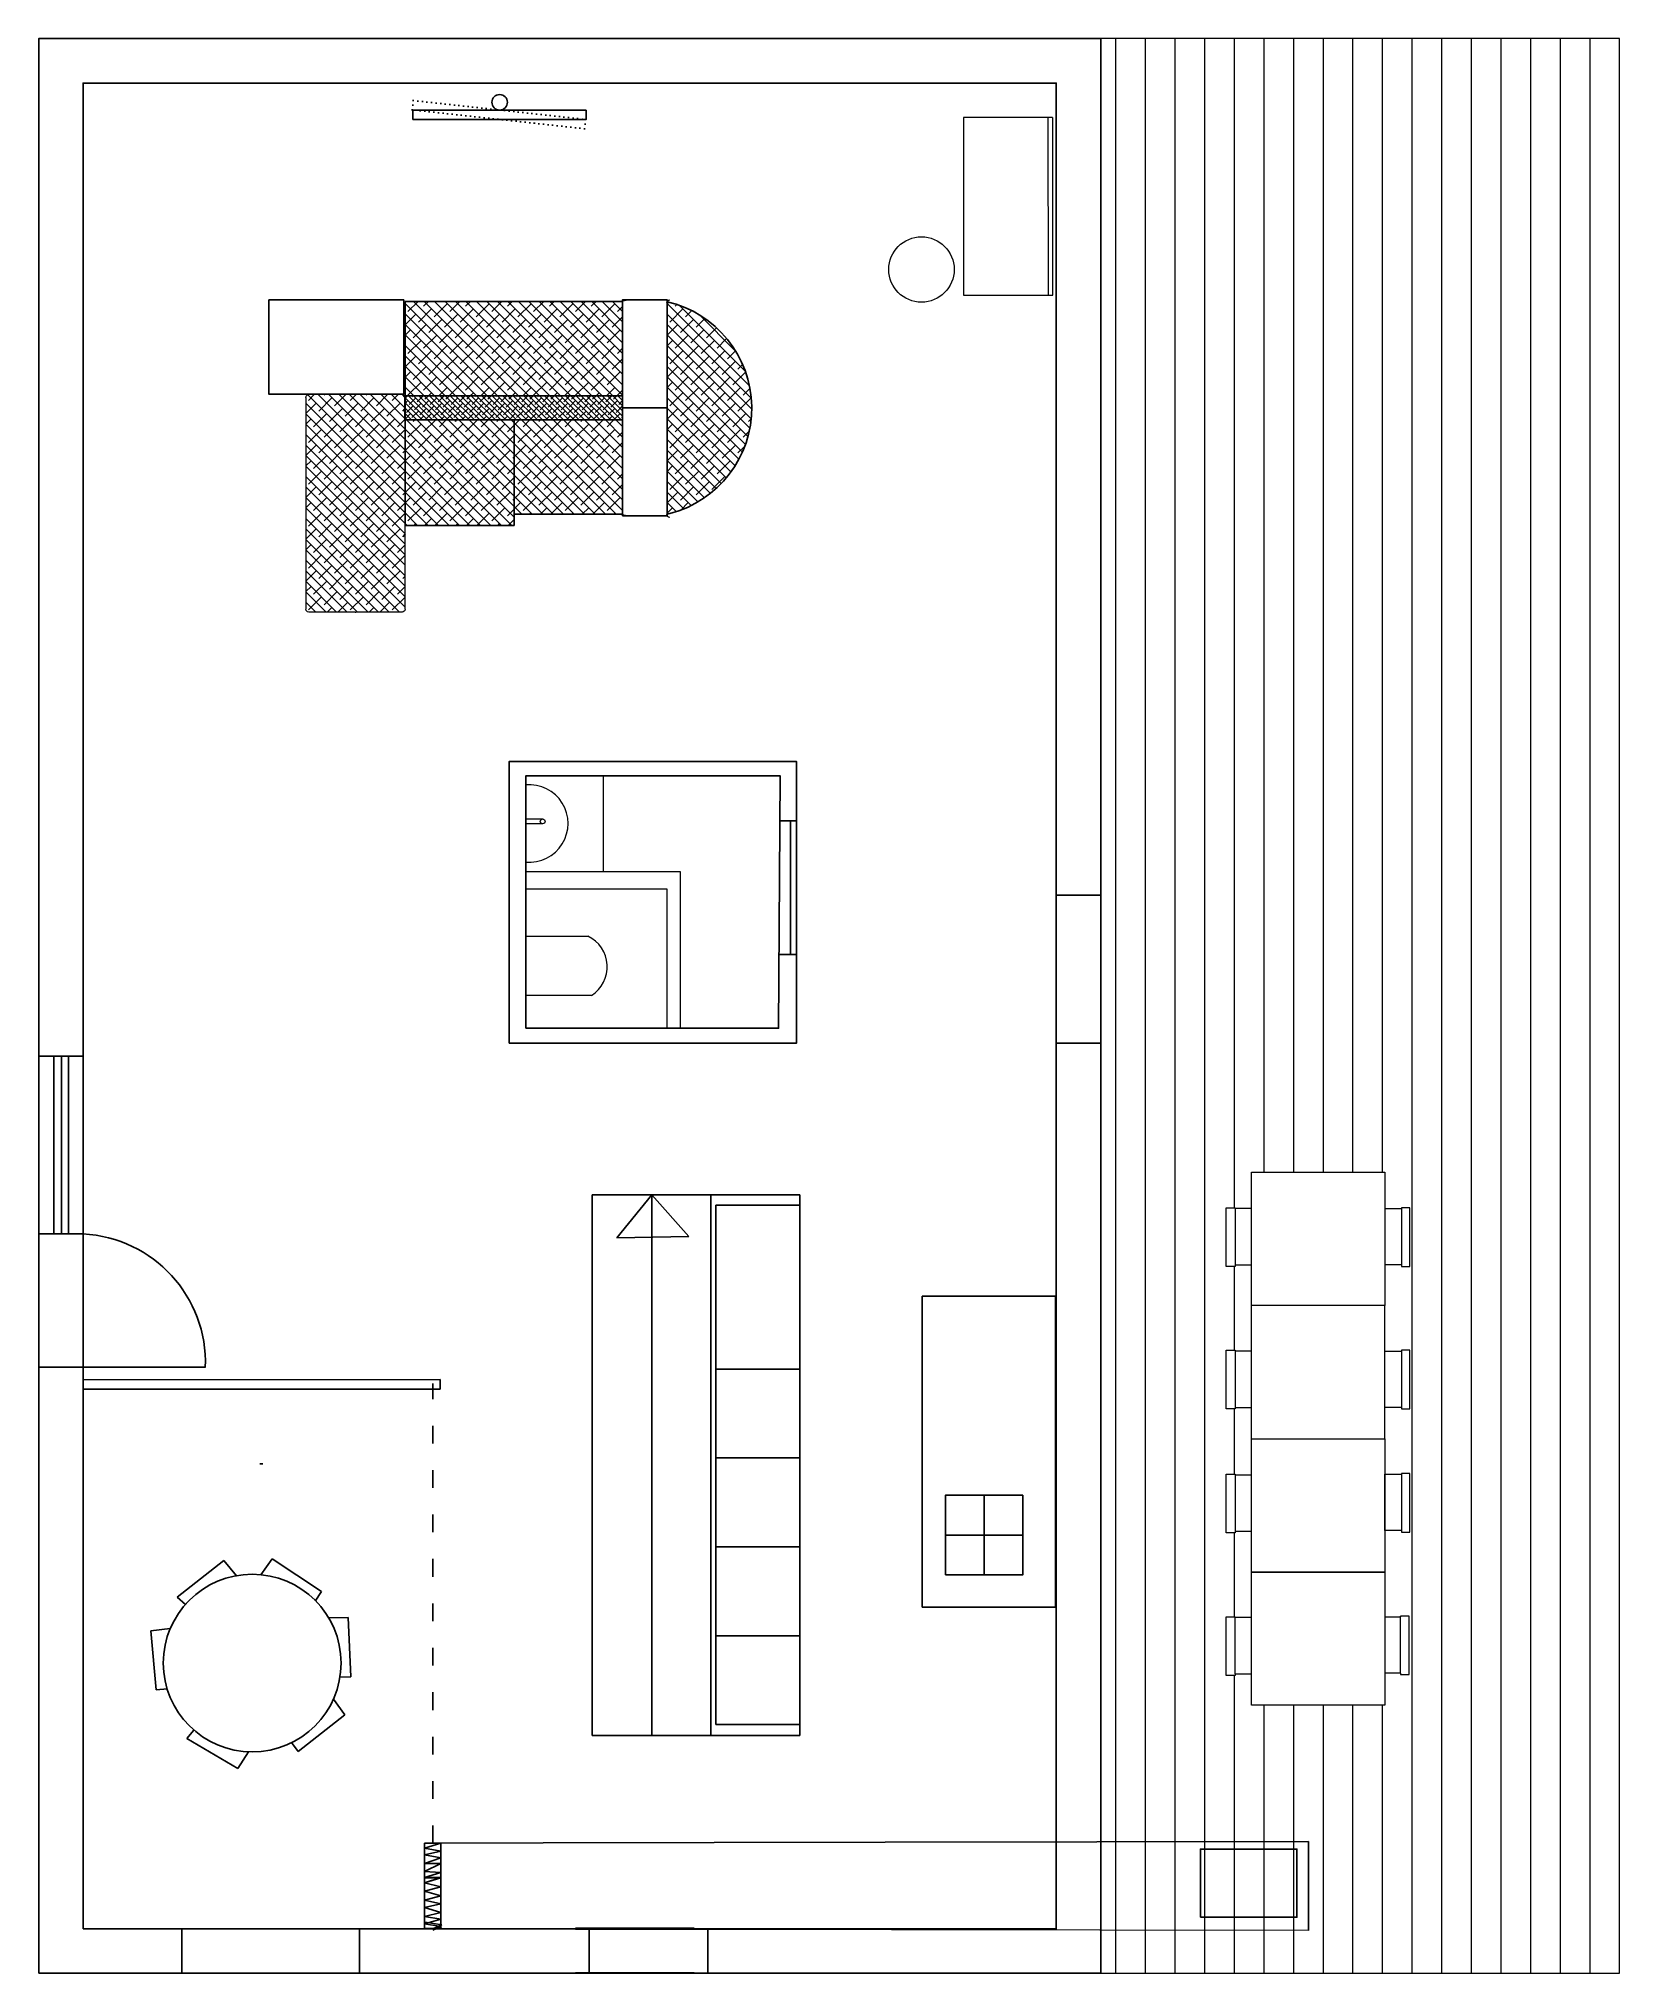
# Model space of a CAD drawing. Header units: inches. Extents: x 15 to 22798, y 21 to 21519.
# Drawn here: x 16025 to 17092, y 5002 to 6308 of the extents above; entities that cross this region are included whole.
import ezdxf

# ---------------------------------------------------------------- set-up
doc = ezdxf.new("R2010")
doc.units = ezdxf.units.IN
doc.header["$MEASUREMENT"] = 0
doc.linetypes.add('ACAD_ISO03W100', pattern=[30, 12, -18])
doc.linetypes.add('ACAD_ISO07W100', pattern=[3, 0, -3])
doc.layers.add('ARREDAMENTO', color=8, linetype='Continuous', lineweight=13)
doc.layers.add('Oggetto', color=7, linetype='Continuous')

# ---------------------------------------------------------------- blocks, each defined once
blk = doc.blocks.new('block 32')
at = {"layer": 'Oggetto', "color": 7, "lineweight": 13, "true_color": 0xffffff}
blk.add_open_spline([(619.7, 908), (619.7, 909.1), (618.8, 910), (617.7, 910)], degree=3, dxfattribs=at)
blk = doc.blocks.new('block 33')
at = {"layer": 'Oggetto', "color": 7, "lineweight": 13, "true_color": 0xffffff}
blk.add_open_spline([(474.7, 910), (473.6, 910), (472.7, 909.1), (472.7, 908)], degree=3, dxfattribs=at)
blk = doc.blocks.new('block 34')
at = {"layer": 'Oggetto', "color": 7, "lineweight": 13, "true_color": 0xffffff}
blk.add_lwpolyline([(474.7, 910), (617.7, 910)], dxfattribs=at)
blk = doc.blocks.new('block 35')
at = {"layer": 'Oggetto', "color": 7, "lineweight": 13, "true_color": 0xffffff}
blk.add_lwpolyline([(472.7, 876.7), (472.7, 908)], dxfattribs=at)
blk = doc.blocks.new('block 36')
at = {"layer": 'Oggetto', "color": 7, "lineweight": 13, "true_color": 0xffffff}
blk.add_lwpolyline([(619.7, 876.7), (619.7, 908)], dxfattribs=at)
blk = doc.blocks.new('block 37')
at = {"layer": 'Oggetto', "color": 7, "lineweight": 13, "true_color": 0xffffff}
blk.add_lwpolyline([(472.7, 845), (472.7, 876.3)], dxfattribs=at)
blk = doc.blocks.new('block 38')
at = {"layer": 'Oggetto', "color": 7, "lineweight": 13, "true_color": 0xffffff}
blk.add_lwpolyline([(619.7, 845), (619.7, 876.3)], dxfattribs=at)
blk = doc.blocks.new('block 39')
at = {"layer": 'Oggetto', "color": 7, "lineweight": 13, "true_color": 0xffffff}
blk.add_open_spline([(617.7, 843), (618.8, 843), (619.7, 843.9), (619.7, 845)], degree=3, dxfattribs=at)
blk = doc.blocks.new('block 40')
at = {"layer": 'Oggetto', "color": 7, "lineweight": 13, "true_color": 0xffffff}
blk.add_open_spline([(472.7, 845), (472.7, 843.9), (473.6, 843), (474.7, 843)], degree=3, dxfattribs=at)
blk = doc.blocks.new('block 41')
at = {"layer": 'Oggetto', "color": 7, "lineweight": 13, "true_color": 0xffffff}
blk.add_lwpolyline([(617.7, 843), (474.7, 843)], dxfattribs=at)
blk = doc.blocks.new('block 42')
at = {"layer": 'Oggetto', "color": 7, "lineweight": 13, "true_color": 0xffffff}
blk.add_lwpolyline([(619.7, 876.7), (619.7, 876.3)], dxfattribs=at)
blk = doc.blocks.new('block 43')
at = {"layer": 'Oggetto', "color": 7, "lineweight": 13, "true_color": 0xffffff}
blk.add_lwpolyline([(472.7, 876.7), (472.7, 876.3)], dxfattribs=at)

msp = doc.modelspace()

# ---------------------------------------------------------------- hatches: boundary and pattern name
h = msp.add_hatch()
h.set_pattern_fill('ANSI38', color=0, scale=40, angle=90)
h.set_pattern_definition([(135, (19214.392, -4109.5093), (-3.535534, -3.535534), []), (225, (19214.392, -4109.5093), (-3.535534, -10.6066017), [12.5, -7.5])])
h.paths.add_polyline_path([(16272.7, 6050.9), (16272.7, 5992.8), (16272.8, 5979.7), (16346.2, 5979.7), (16346.2, 6050.9)])
h.paths.add_polyline_path([(16346.2, 6050.9), (16346.2, 5987.2), (16419.5, 5987.2), (16419.5, 6050.9)])
h.paths.add_polyline_path([(16449.5, 6130.7), (16449.5, 6050.9), (16449.5, 5987.2), (16451.3, 5987.7, 0.785629)])
edge = h.paths.add_edge_path()
edge.add_spline(control_points=[(16207.7, 6068.2), (16206.6, 6068.2), (16205.7, 6067.3), (16205.7, 6066.2)], knot_values=[0, 0, 0, 0, 1, 1, 1, 1], degree=3, periodic=0)
edge.add_line((16205.7, 6066.2), (16205.7, 5923.2))
edge.add_spline(control_points=[(16205.7, 5923.2), (16205.7, 5922.1), (16206.6, 5921.2), (16207.7, 5921.2)], knot_values=[0, 0, 0, 0, 1, 1, 1, 1], degree=3, periodic=0)
edge.add_line((16207.7, 5921.2), (16239, 5921.2))
edge.add_line((16239, 5921.2), (16239.4, 5921.2))
edge.add_line((16239.4, 5921.2), (16270.7, 5921.2))
edge.add_spline(control_points=[(16270.7, 5921.2), (16271.8, 5921.2), (16272.7, 5922.1), (16272.7, 5923.2)], knot_values=[0, 0, 0, 0, 1, 1, 1, 1], degree=3, periodic=0)
edge.add_line((16272.7, 5923.2), (16272.7, 6050.9))
edge.add_line((16272.7, 6050.9), (16272.5, 6050.9))
edge.add_line((16272.5, 6050.9), (16272.5, 6067))
edge.add_spline(control_points=[(16272.5, 6067), (16272.2, 6067.7), (16271.5, 6068.2), (16270.7, 6068.2)], knot_values=[0, 0, 0, 0, 0.728783, 0.728783, 0.728783, 0.728783], degree=3, periodic=0)
edge.add_line((16270.7, 6068.2), (16207.7, 6068.2))
h.paths.add_polyline_path([(16272.7, 6130.9), (16272.7, 6067.2), (16419.5, 6067.2), (16419.5, 6130.9)])
h = msp.add_hatch()
h.set_pattern_fill('ANSI38', color=0, scale=20, angle=90)
h.set_pattern_definition([(135, (19214.392, -4109.5093), (-1.76776695, -1.76776695), []), (225, (19214.392, -4109.5093), (-1.76776695, -5.30330086), [6.25, -3.75])])
h.paths.add_polyline_path([(16272.7, 6067.2), (16272.7, 6050.9), (16419.5, 6050.9), (16419.5, 6067.2)])

# ---------------------------------------------------------------- linework, layer by layer
for p, q in [((16272.7, 6130.9), (16272.7, 6050.9)), ((16419.7, 6130.9), (16272.7, 6130.9)), ((16449.5, 6050.9), (16449.5, 6130.9)), ((16272.5, 6067.2), (16419.5, 6067.2)), ((16272.7, 5987.2), (16272.7, 6067.2)), ((16272.7, 6050.9), (16419.5, 6050.9)), ((16346.2, 6050.9), (16346.2, 5979.7)), ((16449.5, 6050.9), (16449.5, 5987.2)), ((16272.8, 5979.7), (16272.7, 5992.8)), ((16419.7, 5987.2), (16346.2, 5987.2)), ((16451.3, 5987.7), (16449.5, 5987.2)), ((16346.2, 5979.7), (16272.8, 5979.7)), ((16342.9, 5630.1), (16342.9, 5820.2)), ((16354.1, 5640.1), (16354.1, 5810.5)), ((16355.3, 5810.5), (16525.3, 5810.5)), ((16536.9, 5780.1), (16525.7, 5780.2)), ((16532.7, 5779.8), (16532.7, 5689.8)), ((16536.9, 5689.8), (16536.9, 5780.1)), ((16712.2, 5730), (16742.2, 5730)), ((16536.9, 5689.8), (16525, 5689.9)), ((16055.4, 5621.2), (16025.4, 5621.2)), ((16045.5, 5621.2), (16035.5, 5621.2)), ((16035.5, 5621.2), (16035.5, 5501.2)), ((16040.8, 5501.2), (16040.8, 5621.2)), ((16040.8, 5621.2), (16045.5, 5621.2)), ((16045.5, 5613.6), (16045.5, 5621.2)), ((16045.5, 5621.2), (16045.5, 5501.2)), ((16045.5, 5621.2), (16055.4, 5621.2)), ((16712.2, 5630), (16742.2, 5630)), ((16399, 5527.6), (16489, 5527.6)), ((16399, 5162.6), (16399, 5527.6)), ((16439.1, 5527.6), (16415.5, 5498.5)), ((16439.2, 5162.6), (16439.1, 5527.6)), ((16464.2, 5499.5), (16439.1, 5527.6)), ((16479, 5162.6), (16479, 5527.6)), ((16539.1, 5527.6), (16489, 5527.6)), ((16489, 5527.6), (16539.1, 5527.6)), ((16539.1, 5162.6), (16539.1, 5527.6)), ((16539.1, 5527.6), (16539.1, 5520.7)), ((16539.1, 5520.7), (16482.5, 5520.7)), ((16482.5, 5520.7), (16482.5, 5169.9)), ((16055.4, 5501.2), (16025.4, 5501.2)), ((16046, 5501.2), (16035.5, 5501.2)), ((16045.5, 5501.2), (16055.4, 5501.2)), ((16415.5, 5498.5), (16464.2, 5499.5)), ((16539.1, 5409.9), (16539.1, 5469.9)), ((16621.7, 5459.1), (16621.7, 5259.1)), ((16711.7, 5459.1), (16621.7, 5459.1)), ((16711.7, 5459.1), (16711.7, 5249.1)), ((16055.4, 5411.2), (16025.4, 5411.2)), ((16035.5, 5411.2), (16046, 5411.2)), ((16040.8, 5411.2), (16055.4, 5411.2)), ((16055.4, 5411.2), (16137.9, 5411.2)), ((16482.5, 5349.9), (16482.5, 5409.9)), ((16482.5, 5409.9), (16539.1, 5409.9)), ((16296.4, 5403), (16055.4, 5402.6)), ((16055.4, 5396.4), (16296.4, 5396.4)), ((16296.4, 5396.4), (16296.4, 5403)), ((16176.7, 5345.9), (16174.7, 5345.9)), ((16539.1, 5349.9), (16482.5, 5349.9)), ((16482.5, 5349.9), (16482.5, 5349.9)), ((16539.1, 5289.9), (16539.1, 5349.9)), ((16663.5, 5270.9), (16663.5, 5324.7)), ((16637.4, 5297.8), (16689.5, 5297.8)), ((16689.5, 5297.8), (16689.5, 5270.9)), ((16118.9, 5255.8), (16150.3, 5280.6)), ((16150.3, 5280.6), (16158.8, 5270.4)), ((16182.9, 5281.9), (16175.3, 5271.1)), ((16216.2, 5259.7), (16182.9, 5281.9)), ((16482.5, 5229.9), (16482.5, 5289.9)), ((16482.5, 5289.9), (16539.1, 5289.9)), ((16689.5, 5270.9), (16663.5, 5270.9)), ((16118.9, 5255.8), (16124.4, 5251)), ((16212, 5253.3), (16216.2, 5259.7)), ((16621.7, 5249.1), (16621.7, 5259.1)), ((16234.3, 5242.2), (16221.1, 5242)), ((16236.1, 5202.2), (16234.3, 5242.2)), ((16711.7, 5249.1), (16621.7, 5249.1)), ((16101.1, 5233.2), (16114.2, 5234.7)), ((16104.7, 5193.3), (16101.1, 5233.2)), ((16539.1, 5229.9), (16482.5, 5229.9)), ((16539.1, 5169.9), (16539.1, 5229.9)), ((16228.4, 5201.9), (16236.1, 5202.2)), ((16112.3, 5194), (16104.7, 5193.3)), ((16232.1, 5176.4), (16224.3, 5187)), ((16200.6, 5151.7), (16232.1, 5176.4)), ((16125.4, 5160.5), (16130.2, 5166)), ((16399, 5162.6), (16489.1, 5162.6)), ((16479, 5162.6), (16399, 5162.6)), ((16479, 5162.6), (16399, 5162.6)), ((16489.1, 5162.6), (16470.3, 5162.6)), ((16489, 5162.6), (16479, 5162.6)), ((16482.5, 5169.9), (16539.1, 5169.9)), ((16489.1, 5162.6), (16539.1, 5162.6)), ((16125.4, 5160.5), (16159.9, 5140.2)), ((16159.9, 5140.2), (16167, 5151.4)), ((16195.9, 5157.8), (16200.6, 5151.7)), ((16285.7, 5089.7), (16296.9, 5089.8)), ((16285.8, 5031.9), (16285.7, 5089.7)), ((16285.8, 5089.7), (16296.9, 5089.8)), ((16296.9, 5089.8), (16285.8, 5086.3)), ((16285.8, 5089.7), (16285.8, 5031.9)), ((16285.8, 5086.3), (16296.9, 5084.4)), ((16296.9, 5084.4), (16285.8, 5081.9)), ((16365.8, 5089.9), (16296.9, 5089.8)), ((16296.9, 5089.8), (16296.9, 5031.9)), ((16596.7, 5090.4), (16365.8, 5089.9)), ((16596.7, 5090.4), (16882.4, 5091)), ((16882.4, 5091), (16882.5, 5030.9)), ((16296.9, 5076.1), (16285.7, 5070.7)), ((16285.7, 5070.7), (16296.9, 5070)), ((16285.8, 5081.9), (16296.9, 5079.8)), ((16296.9, 5079.8), (16285.8, 5076.1)), ((16285.8, 5076.1), (16296.9, 5076.1)), ((16296.9, 5070), (16285.8, 5066.5)), ((16285.7, 5066.4), (16296.8, 5066.4)), ((16296.8, 5066.4), (16285.7, 5062.9)), ((16285.7, 5062.9), (16296.8, 5060.4)), ((16296.8, 5060.4), (16285.7, 5057.3)), ((16285.7, 5057.3), (16296.8, 5054.3)), ((16285.8, 5066.5), (16296.9, 5066.5)), ((16296.9, 5066.5), (16285.8, 5063)), ((16285.8, 5063), (16296.9, 5060.4)), ((16296.9, 5060.4), (16285.8, 5057.3)), ((16285.8, 5057.3), (16296.9, 5054.3)), ((16296.8, 5054.3), (16285.7, 5051.3)), ((16285.7, 5051.3), (16296.8, 5048.8)), ((16296.8, 5048.8), (16285.7, 5046.4)), ((16285.7, 5046.4), (16296.8, 5042.9)), ((16296.9, 5054.3), (16285.8, 5051.4)), ((16121.9, 5031.9), (16121.9, 5001.9)), ((16241.9, 5001.9), (16241.9, 5032.2)), ((16296.8, 5042.9), (16285.7, 5040.2)), ((16285.7, 5040.2), (16296.9, 5038.5)), ((16296.9, 5038.5), (16285.7, 5035.3)), ((16285.7, 5035.3), (16296.9, 5033.5)), ((16286.3, 5036.5), (16297.5, 5034.7)), ((16297.5, 5032.1), (16286.3, 5032.1)), ((16296.9, 5033.5), (16291.3, 5031)), ((16297.5, 5034.7), (16291.9, 5032.1)), ((16387.7, 5032.3), (16467.7, 5032.3)), ((16387.7, 5032.3), (16467.7, 5032.3)), ((16387.7, 5031.8), (16457.7, 5031.8)), ((16396.9, 5032.3), (16396.9, 5002.3)), ((16457.7, 5031.8), (16467.7, 5031.8)), ((16476.9, 5032.3), (16476.9, 5002.3)), ((16121.9, 5001.9), (16221.9, 5001.9)), ((16221.9, 5001.9), (16241.9, 5001.9)), ((16387.7, 5002.3), (16467.7, 5002.3))]:
    msp.add_line(p, q)
at = {"linetype": 'ACAD_ISO03W100'}
msp.add_line((16291.3, 5089.7), (16291.3, 5400.2), dxfattribs=at)
for points in [[(16025.4, 5001.9), (16025.4, 6308.4), (16742.2, 6308.4), (16742.2, 5001.9)], [(16055.4, 5031.9), (16055.4, 6278.4), (16712.2, 6278.4), (16712.2, 5031.9)], [(16395, 6260.2), (16395, 6253.9), (16278, 6253.9), (16278, 6260.2)], [(16180.8, 6131.9), (16180.8, 6068.2), (16271.8, 6068.2), (16271.8, 6131.9)], [(16419.5, 6059.1), (16419.5, 6132.1), (16449.5, 6132.1), (16449.5, 6059.1)], [(16272.5, 6050.9), (16419.5, 6050.9), (16419.5, 6067.2), (16272.5, 6067.2)], [(16419.5, 5986.1), (16419.5, 6059.1), (16449.5, 6059.1), (16449.5, 5986.1)], [(16342.9, 5630.1), (16342.9, 5820.2), (16536.9, 5820.2), (16536.9, 5630.1)], [(16354.1, 5640.1), (16354.1, 5810.5), (16525.9, 5810.5), (16524.7, 5640.1)], [(16637.4, 5270.9), (16637.4, 5324.7), (16689.5, 5324.7), (16689.5, 5270.9)], [(16809.5, 5039.8), (16809.5, 5085.8), (16874.6, 5085.8), (16874.6, 5039.8)]]:
    msp.add_lwpolyline(points, close=True)
at = {"linetype": 'ACAD_ISO07W100'}
msp.add_lwpolyline([(16394.5, 6253.8), (16393.8, 6247.5), (16277.5, 6260.3), (16278.2, 6266.6)], close=True, dxfattribs=at)
for centre, radius in [((16336.5, 6265.4), 5.24), ((16169.5, 5211.4), 60)]:
    msp.add_circle(centre, radius)
for centre, radius, start, end in [((16433, 6059), 73.6, 96.7056, 100.541), ((16433, 6059), 73.6, 284.4284, 77.0452), ((16433, 6059), 73.6, 259.459, 261.9371), ((16050.9, 5414.3), 87, 357.9412, 87.0563)]:
    msp.add_arc(centre, radius, start, end)
at = {"layer": 'ARREDAMENTO'}
for p, q in [((17092.2, 6308.4), (16742.2, 6308.4)), ((16772.2, 6308.4), (16752.2, 6308.4)), ((16752.2, 6308.4), (16752.2, 5001.9)), ((16792.2, 6308.4), (16772.2, 6308.4)), ((16772.2, 6308.4), (16772.2, 5001.9)), ((16812.2, 6308.4), (16792.2, 6308.4)), ((16792.2, 6308.4), (16792.2, 5001.9)), ((16832.2, 6308.4), (16812.2, 6308.4)), ((16812.2, 6308.4), (16812.2, 5001.9)), ((16852.2, 6308.4), (16832.2, 6308.4)), ((16832.2, 6308.4), (16832.2, 5518.9)), ((16872.2, 6308.4), (16852.2, 6308.4)), ((16852.2, 6308.4), (16852.2, 5542.9)), ((16892.2, 6308.4), (16872.2, 6308.4)), ((16872.2, 6308.4), (16872.2, 5542.9)), ((16912.2, 6308.4), (16892.2, 6308.4)), ((16892.2, 6308.4), (16892.2, 5542.9)), ((16932.2, 6308.4), (16912.2, 6308.4)), ((16912.2, 6308.4), (16912.2, 5542.9)), ((16952.2, 6308.4), (16932.2, 6308.4)), ((16932.2, 6308.4), (16932.2, 5542.9)), ((16972.2, 6308.4), (16952.2, 6308.4)), ((16952.2, 6308.4), (16952.2, 5001.9)), ((16992.2, 6308.4), (16972.2, 6308.4)), ((16972.2, 6308.4), (16972.2, 5001.9)), ((17012.2, 6308.4), (16992.2, 6308.4)), ((16992.2, 6308.4), (16992.2, 5001.9)), ((17032.2, 6308.4), (17012.2, 6308.4)), ((17012.2, 6308.4), (17012.2, 5001.9)), ((17052.2, 6308.4), (17032.2, 6308.4)), ((17032.2, 6308.4), (17032.2, 5001.9)), ((17072.2, 6308.4), (17052.2, 6308.4)), ((17052.2, 6308.4), (17052.2, 5001.9)), ((17092.2, 6308.4), (17072.2, 6308.4)), ((17072.2, 6308.4), (17072.2, 5001.9)), ((17092.2, 5001.9), (17092.2, 6308.4)), ((16703.6, 6255.1), (16649.6, 6255.1)), ((16649.6, 6255.1), (16649.6, 6135.1)), ((16709.6, 6255.1), (16703.6, 6255.1)), ((16706.9, 6135.2), (16706.6, 6255.1)), ((16709.9, 6135.2), (16709.9, 6255.1)), ((16649.6, 6135.1), (16709.9, 6135.2)), ((16406.4, 5810.5), (16406.4, 5745.7)), ((16365.5, 5781.4), (16354.1, 5781.4)), ((16365.5, 5778.1), (16354.1, 5778.1)), ((16458.6, 5745.7), (16354.1, 5745.7)), ((16406.4, 5745.7), (16356.4, 5745.7)), ((16458.6, 5640.1), (16458.6, 5745.7)), ((16354.1, 5734.3), (16449.3, 5734.3)), ((16449.3, 5734.3), (16449.3, 5640.1)), ((16354.1, 5702.3), (16396.1, 5702.3)), ((16398.5, 5662.3), (16354.1, 5662.3)), ((16870.6, 5542.9), (16908.5, 5542.9)), ((16843.9, 5518.3), (16832.8, 5518.3)), ((16933.9, 5518.3), (16945.1, 5518.3)), ((16832.2, 5479.3), (16832.2, 5422.6)), ((16832.8, 5480.4), (16843.9, 5480.4)), ((16945.1, 5480.4), (16933.9, 5480.4)), ((16933.9, 5452.9), (16843.9, 5452.9)), ((16843.9, 5362.9), (16843.9, 5452.9)), ((16933.9, 5362.9), (16933.9, 5452.9)), ((16843.9, 5422.1), (16832.8, 5422.1)), ((16933.9, 5422.1), (16945.1, 5422.1)), ((16832.2, 5383), (16832.2, 5338.9)), ((16832.8, 5384.1), (16843.9, 5384.1)), ((16945.1, 5384.1), (16933.9, 5384.1)), ((16843.9, 5362.9), (16933.9, 5362.9)), ((16870, 5362.9), (16907.9, 5362.9)), ((16843.9, 5338.3), (16832.8, 5338.3)), ((16843.9, 5300.4), (16843.9, 5338.3)), ((16933.9, 5300.9), (16933.9, 5338.9)), ((16933.9, 5338.9), (16945.1, 5338.9)), ((16832.2, 5299.3), (16832.2, 5242.6)), ((16832.8, 5300.4), (16843.9, 5300.4)), ((16945.1, 5300.9), (16933.9, 5300.9)), ((16933.9, 5272.9), (16933.9, 5182.9)), ((16843.9, 5242.1), (16832.8, 5242.1)), ((16832.8, 5204.1), (16832.8, 5242.1)), ((16843.9, 5204.1), (16843.9, 5242.1)), ((16933.9, 5242.6), (16944.6, 5242.6)), ((16944.6, 5204.6), (16944.6, 5243.1)), ((16832.2, 5203), (16832.2, 5001.9)), ((16832.8, 5204.1), (16843.9, 5204.1)), ((16944.6, 5204.6), (16933.9, 5204.6)), ((16852.2, 5182.9), (16852.2, 5001.9)), ((16872.2, 5182.9), (16872.2, 5001.9)), ((16892.2, 5182.9), (16892.2, 5001.9)), ((16912.2, 5182.9), (16912.2, 5001.9)), ((16932.2, 5182.9), (16932.2, 5001.9)), ((16882.4, 5091), (16882.5, 5030.9)), ((16882.5, 5030.9), (16178.8, 5031.9)), ((16742.2, 5001.9), (17092.2, 5001.9))]:
    msp.add_line(p, q, dxfattribs=at)
for points in [[(16843.9, 5452.9), (16843.9, 5542.9), (16933.9, 5542.9), (16933.9, 5452.9)], [(16826.9, 5479.3), (16826.9, 5518.9), (16832.8, 5518.9), (16832.8, 5479.3)], [(16950.9, 5479.3), (16950.9, 5518.9), (16945.1, 5518.9), (16945.1, 5479.3)], [(16826.9, 5383), (16826.9, 5422.6), (16832.8, 5422.6), (16832.8, 5383)], [(16950.9, 5383), (16950.9, 5422.6), (16945.1, 5422.6), (16945.1, 5383)], [(16843.9, 5272.9), (16843.9, 5362.9), (16933.9, 5362.9), (16933.9, 5272.9)], [(16826.9, 5299.3), (16826.9, 5338.9), (16832.8, 5338.9), (16832.8, 5299.3)], [(16950.9, 5299.8), (16950.9, 5339.4), (16945.1, 5339.4), (16945.1, 5299.8)], [(16843.9, 5182.9), (16843.9, 5272.9), (16933.9, 5272.9), (16933.9, 5182.9)], [(16809.5, 5039.8), (16809.5, 5085.8), (16874.6, 5085.8), (16874.6, 5039.8)]]:
    msp.add_lwpolyline(points, close=True, dxfattribs=at)
for points in [[(16832.8, 5204.1), (16832.8, 5203), (16826.9, 5203), (16826.9, 5242.6), (16832.8, 5242.6), (16832.8, 5242.1)], [(16944.6, 5204.6), (16944.6, 5203.6), (16950.4, 5203.6), (16950.4, 5243.1), (16944.6, 5243.1), (16944.6, 5242.6)]]:
    msp.add_lwpolyline(points, dxfattribs=at)
for centre, radius in [((16621.2, 6152.5), 22.1), ((16365.5, 5779.8), 1.64)]:
    msp.add_circle(centre, radius, dxfattribs=at)
for centre, radius, start, end in [((16356.5, 5778.4), 26.2, 264.8044, 95.1956), ((16386.1, 5681.6), 23, 302.705, 64.2115)]:
    msp.add_arc(centre, radius, start, end, dxfattribs=at)

# ---------------------------------------------------------------- block references
at = {"layer": 'Oggetto', "xscale": -1, "rotation": 90}
for name, p in [('block 33', (17359.3, 6604.7)), ('block 33', (17115.7, 6540.8)), ('block 34', (17115.7, 6540.8)), ('block 35', (17115.7, 6540.8)), ('block 43', (17115.7, 6540.8)), ('block 37', (17115.7, 6540.8)), ('block 40', (17115.7, 6540.8)), ('block 41', (17115.7, 6540.8)), ('block 32', (17359.3, 6604.7)), ('block 32', (17115.7, 6540.8)), ('block 36', (17115.7, 6540.8)), ('block 42', (17115.7, 6540.8)), ('block 38', (17115.7, 6540.8)), ('block 39', (17115.7, 6540.8))]:
    msp.add_blockref(name, p, dxfattribs=at)

doc.saveas('drawing.dxf')
